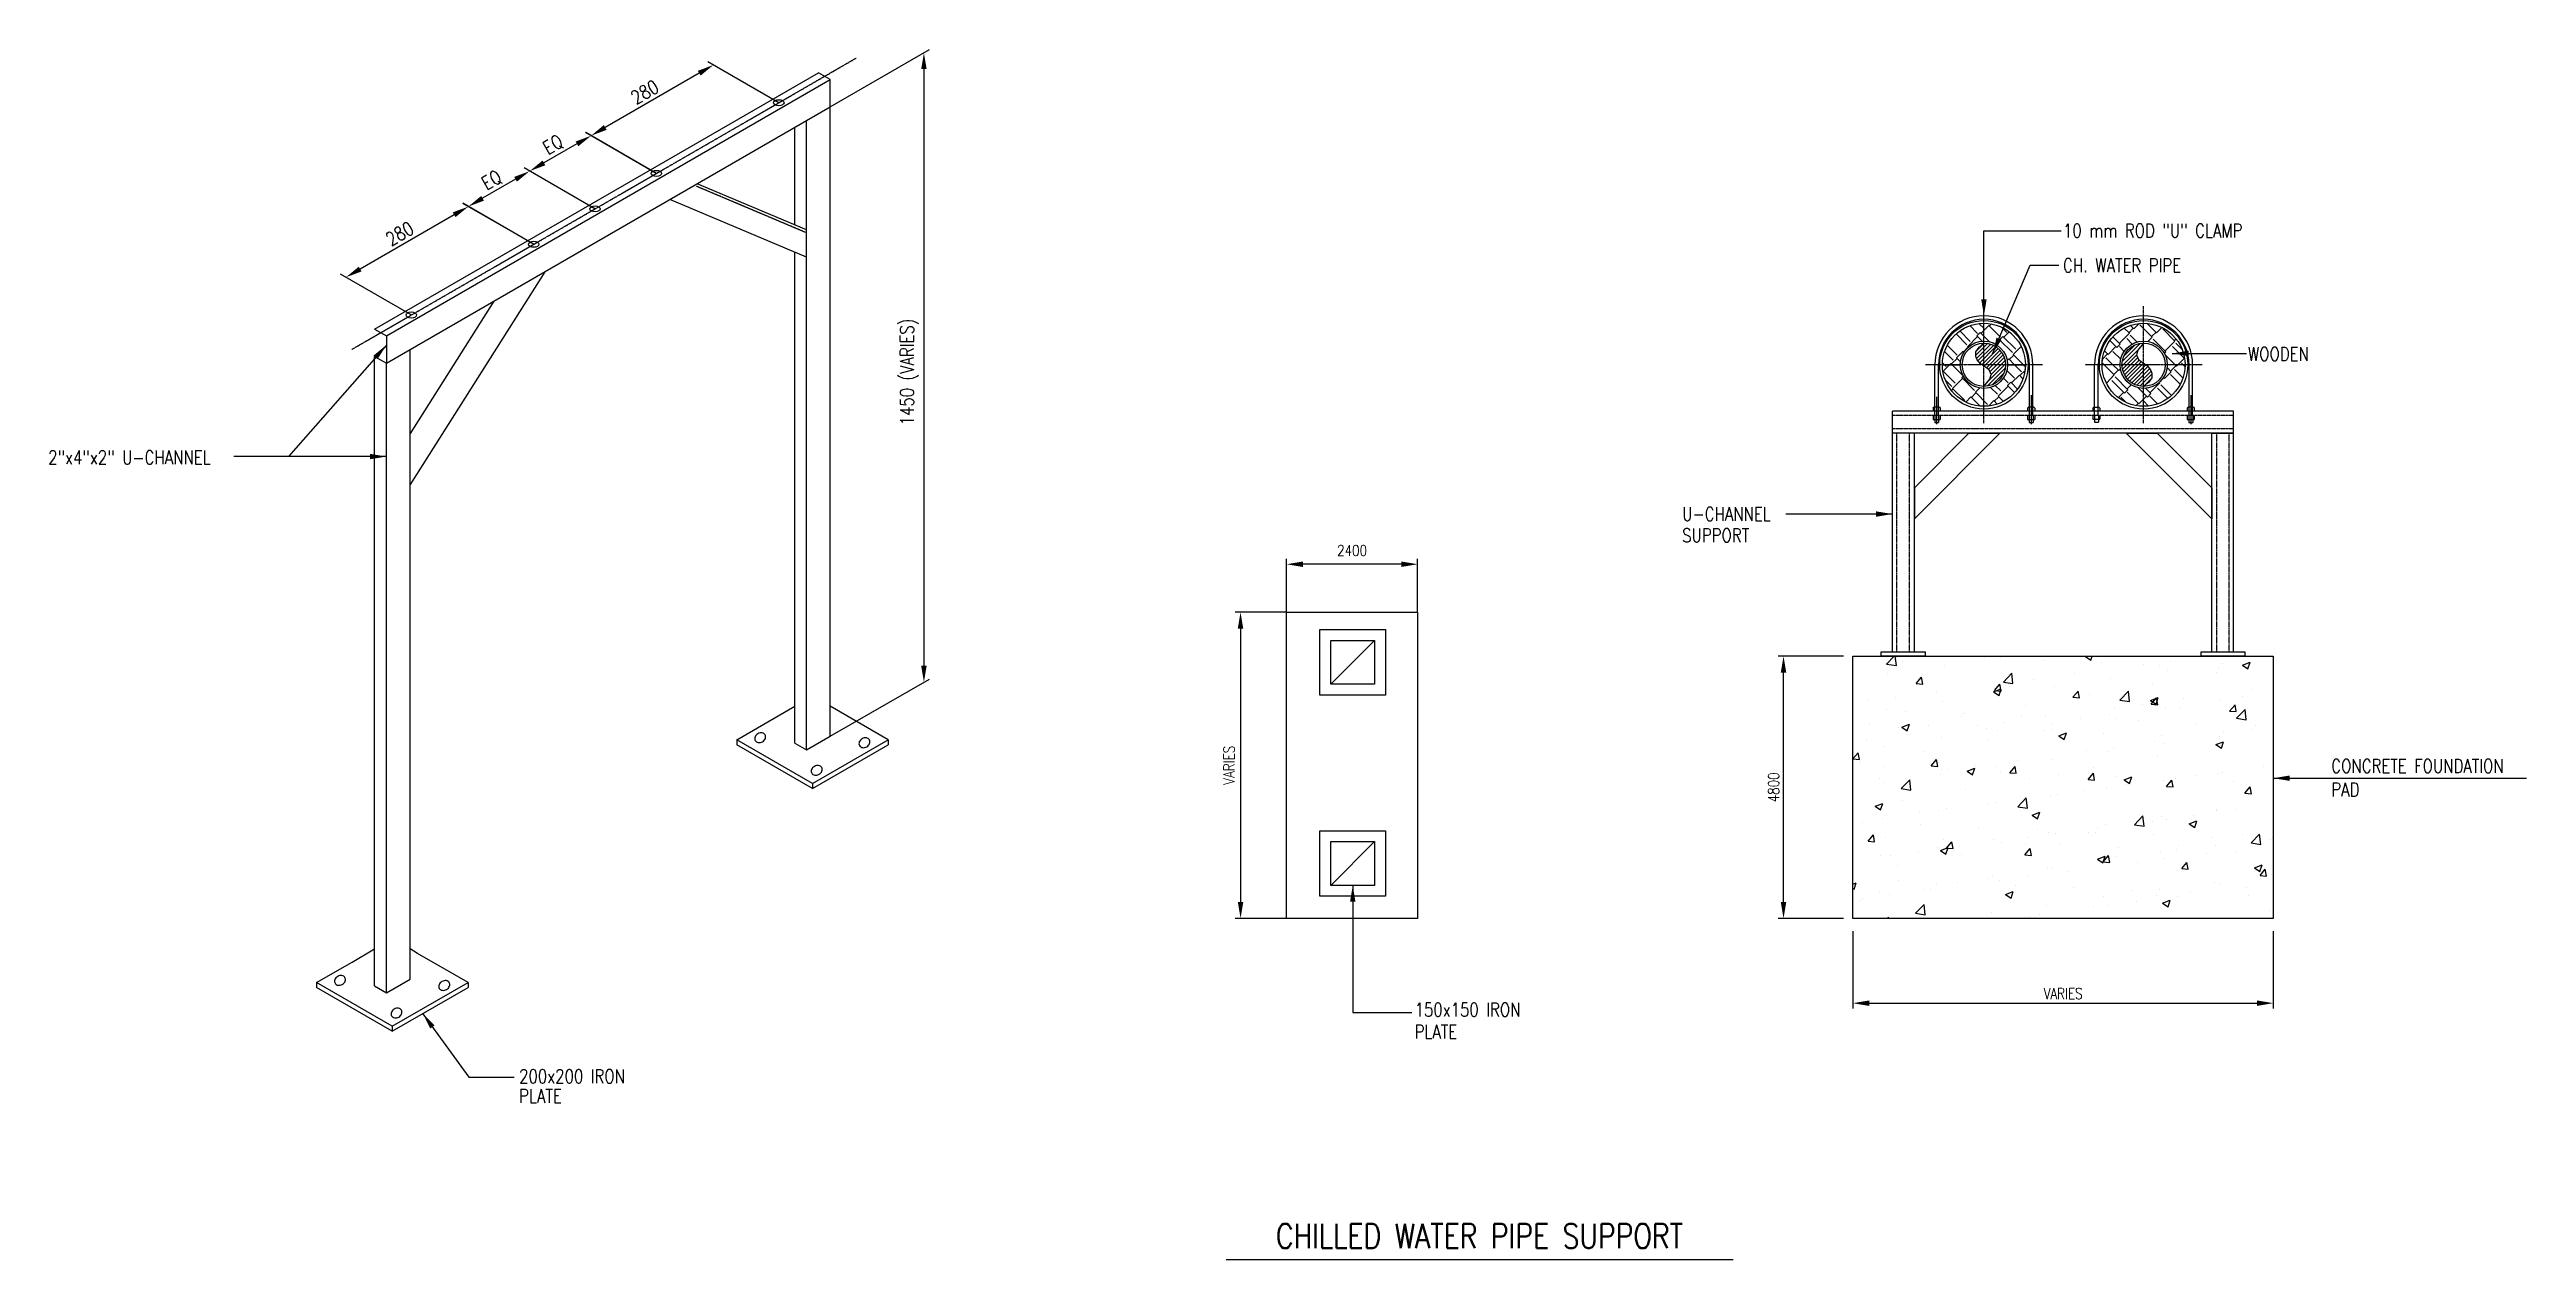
# Model space of a CAD drawing. Header units: millimetres. Extents: x -95178 to 274693, y -2232 to 263302.
# Drawn here: x 229359 to 274693, y 239564 to 261696 of the extents above; entities that cross this region are included whole.
import ezdxf
from ezdxf.enums import TextEntityAlignment as Align

# ---------------------------------------------------------------- set-up
doc = ezdxf.new("R2010")
doc.units = ezdxf.units.MM
doc.linetypes.add('CENTER', pattern=[2, 1.25, -0.25, 0.25, -0.25])
doc.linetypes.add('HIDDEN', pattern=[0.375, 0.25, -0.125])
for name, color, linetype in [('A_Arch', 8, 'Continuous'), ('A_Columns', 45, 'Continuous'), ('BKG-S030D_Griddim', 7, 'Continuous'), ('M_CHW_PIPE', 121, 'Continuous'), ('M_INSULATION', 252, 'Continuous'), ('M_Support', 14, 'Continuous'), ('M_Support_Wooden', 11, 'Continuous'), ('M_Txt', 7, 'Continuous'), ('SUPPORT', 4, 'Continuous')]:
    doc.layers.add(name, color=color, linetype=linetype)
doc.styles.add('iso330', font='romans.shx', dxfattribs={"width": 0.8, "height": 250})
doc.styles.add('ROMANS', font='romans.shx', dxfattribs={"width": 0.8})
doc.styles.add('SIM1', font='ROMANS.SHX', dxfattribs={"width": 0.8, "height": 250})
doc.styles.add('SIMT', font='ROMANS.SHX', dxfattribs={"oblique": 20, "height": 400})
doc.styles.get("Standard").update_dxf_attribs({"font": 'arial.ttf'})
doc.dimstyles.new('DIM', dxfattribs={"dimscale": 50, "dimtxt": 2.5, "dimasz": 2.5, "dimexe": 1, "dimexo": 1, "dimgap": 0.8, "dimtad": 1, "dimdec": 0, "dimzin": 13, "dimdsep": 46, "dimtxsty": 'ROMANS', "dimblk": 'OBLIQUE', "dimcen": 1, "dimdle": 1, "dimclrd": 20, "dimclre": 20, "dimclrt": 7, "dimadec": 0, "dimazin": 0, "dimtfac": 0.4, "dimtdec": 0, "dimtix": 1, "dimtofl": 0, "dimtmove": 2, "dimatfit": 3, "dimfxl": 1, "dimtolj": 1, "dimtzin": 13, "dimlwd": -1, "dimlwe": -1, "dimarcsym": 0})
doc.dimstyles.get("Standard").update_dxf_attribs({"dimtxt": 0.18, "dimasz": 0.18, "dimexe": 0.18, "dimexo": 0.0625, "dimgap": 0.09, "dimtad": 0, "dimtih": 1, "dimtoh": 1, "dimdec": 4, "dimzin": 0, "dimdsep": 46, "dimtxsty": 'Standard', "dimcen": 0.09, "dimadec": 0, "dimazin": 0, "dimtfac": 1, "dimtdec": 4, "dimtofl": 0, "dimtmove": 0, "dimatfit": 3, "dimfxl": 1, "dimtolj": 1, "dimtzin": 0, "dimarcsym": 0})

# ---------------------------------------------------------------- blocks, each defined once
blk = doc.blocks.new('*D56')
at = {"layer": 'Defpoints', "color": 0, "transparency": 16777216}
for p in [(41580, 61439), (42679, 61439), (42679, 56639)]:
    blk.add_point(p, dxfattribs=at)
at = {"layer": 'M_Txt', "color": 14, "lineweight": -2, "transparency": 16777216}
for p, q in [((42678, 61439), (41480, 61439)), ((41580, 56939), (41580, 61139)), ((42678, 56639), (41480, 56639))]:
    blk.add_line(p, q, dxfattribs=at)
at = {"layer": 'M_Txt', "color": 14, "transparency": 16777216}
for points in [[(41530, 61139), (41630, 61139), (41580, 61439)], [(41530, 56939), (41630, 56939), (41580, 56639)]]:
    blk.add_solid(points, dxfattribs=at)
at = {"layer": 'M_Txt', "color": 7, "transparency": 16777216, "insert": (41399, 59039), "char_height": 200, "attachment_point": 5, "rotation": 90, "style": 'ROMANS'}
blk.add_mtext('\\A1;4800', dxfattribs=at)
blk = doc.blocks.new('*D57')
at = {"layer": 'Defpoints', "color": 0, "transparency": 16777216}
for p in [(42849, 56409), (50544, 56409), (50544, 55091)]:
    blk.add_point(p, dxfattribs=at)
at = {"layer": 'M_Txt', "color": 14, "lineweight": -2, "transparency": 16777216}
for p, q in [((42849, 56408), (42849, 54991)), ((50544, 56408), (50544, 54991)), ((43149, 55091), (50244, 55091))]:
    blk.add_line(p, q, dxfattribs=at)
at = {"layer": 'M_Txt', "color": 14, "transparency": 16777216}
for points in [[(43149, 55141), (43149, 55041), (42849, 55091)], [(50244, 55141), (50244, 55041), (50544, 55091)]]:
    blk.add_solid(points, dxfattribs=at)
at = {"layer": 'M_Txt', "color": 7, "transparency": 16777216, "insert": (46697, 55267), "char_height": 200, "attachment_point": 5, "style": 'ROMANS'}
blk.add_mtext('\\A1;VARIES', dxfattribs=at)
blk = doc.blocks.new('*X48')
at = {"color": 0}
for p, q in [((53249, 19918), (53318, 19990)), ((53338, 19905), (53328, 19990)), ((53342, 19975), (53342, 19975)), ((54148, 19977), (54148, 19977)), ((54290, 19979), (54290, 19979)), ((54682, 19954), (54682, 19954)), ((55068, 19987), (55076, 19990)), ((55068, 19987), (55118, 19953)), ((55118, 19953), (55130, 19990)), ((53249, 19918), (53338, 19905)), ((53257, 19834), (53257, 19834)), ((53395, 19937), (53395, 19937)), ((53519, 19739), (53567, 19797)), ((53519, 19739), (53579, 19734)), ((53579, 19734), (53568, 19797)), ((53776, 19909), (53776, 19909)), ((54237, 19677), (54285, 19734)), ((54296, 19671), (54285, 19734)), ((54317, 19753), (54394, 19834)), ((54317, 19753), (54405, 19739)), ((54339, 19746), (54339, 19746)), ((54405, 19739), (54394, 19834)), ((54590, 19779), (54590, 19779)), ((54969, 19829), (54969, 19829)), ((55216, 19932), (55216, 19932)), ((55302, 19785), (55302, 19785)), ((55600, 19912), (55600, 19912)), ((55686, 19740), (55686, 19740)), ((55749, 19909), (55749, 19909)), ((55815, 19856), (55815, 19856)), ((55850, 19945), (55850, 19945)), ((56270, 19841), (56270, 19841)), ((56283, 19886), (56283, 19886)), ((56321, 19920), (56321, 19920)), ((56505, 19907), (56575, 19934)), ((56505, 19907), (56555, 19873)), ((56555, 19873), (56575, 19934)), ((53079, 19580), (53079, 19580)), ((53245, 19501), (53245, 19501)), ((53329, 19613), (53329, 19613)), ((53708, 19663), (53708, 19663)), ((53764, 19576), (53764, 19576)), ((54228, 19664), (54298, 19691)), ((54228, 19664), (54278, 19631)), ((54237, 19677), (54296, 19671)), ((54277, 19646), (54277, 19646)), ((54278, 19631), (54298, 19691)), ((54520, 19540), (54520, 19540)), ((54783, 19710), (54783, 19710)), ((54954, 19614), (55002, 19671)), ((54954, 19614), (55014, 19609)), ((55014, 19609), (55002, 19671)), ((55103, 19640), (55103, 19640)), ((55337, 19518), (55337, 19518)), ((55384, 19587), (55462, 19669)), ((55384, 19587), (55473, 19574)), ((55473, 19574), (55462, 19669)), ((55587, 19551), (55587, 19551)), ((55665, 19584), (55735, 19611)), ((55665, 19584), (55715, 19551)), ((55671, 19551), (55719, 19609)), ((55671, 19551), (55731, 19546)), ((55715, 19551), (55735, 19611)), ((55731, 19546), (55719, 19609)), ((55803, 19523), (55803, 19523)), ((55926, 19521), (55926, 19521)), ((55966, 19601), (55966, 19601)), ((56308, 19587), (56308, 19587)), ((56388, 19488), (56437, 19546)), ((56448, 19483), (56437, 19546)), ((56451, 19422), (56529, 19503)), ((56509, 19621), (56509, 19621)), ((56540, 19408), (56529, 19503)), ((56598, 19684), (56598, 19684)), ((53096, 19376), (53096, 19376)), ((53354, 19340), (53354, 19340)), ((53388, 19342), (53458, 19369)), ((53388, 19342), (53437, 19308)), ((53419, 19488), (53419, 19488)), ((53437, 19308), (53458, 19369)), ((53445, 19269), (53445, 19269)), ((53630, 19354), (53630, 19354)), ((53937, 19440), (53937, 19440)), ((53953, 19466), (53953, 19466)), ((54076, 19352), (54076, 19352)), ((54164, 19331), (54164, 19331)), ((54265, 19313), (54265, 19313)), ((54327, 19385), (54327, 19385)), ((54487, 19443), (54487, 19443)), ((54698, 19309), (54698, 19309)), ((54705, 19435), (54705, 19435)), ((54760, 19321), (54760, 19321)), ((54770, 19377), (54770, 19377)), ((54825, 19262), (54895, 19288)), ((54874, 19228), (54895, 19288)), ((55021, 19421), (55021, 19421)), ((55232, 19286), (55232, 19286)), ((55290, 19452), (55290, 19452)), ((55343, 19421), (55343, 19421)), ((55555, 19398), (55555, 19398)), ((56088, 19375), (56088, 19375)), ((56335, 19289), (56335, 19289)), ((56388, 19488), (56448, 19483)), ((56451, 19422), (56540, 19408)), ((56585, 19322), (56585, 19322)), ((56622, 19353), (56622, 19353)), ((52941, 19050), (52989, 19107)), ((52941, 19050), (53001, 19045)), ((53001, 19045), (52989, 19107)), ((53066, 19219), (53066, 19219)), ((53232, 19168), (53232, 19168)), ((53593, 19120), (53593, 19120)), ((53658, 18987), (53706, 19045)), ((53718, 18982), (53706, 19045)), ((53752, 19243), (53752, 19243)), ((54177, 19221), (54177, 19221)), ((54442, 19040), (54442, 19040)), ((54758, 19044), (54758, 19044)), ((54825, 19262), (54874, 19228)), ((55074, 19123), (55074, 19123)), ((55278, 19119), (55278, 19119)), ((55324, 19156), (55324, 19156)), ((55703, 19206), (55703, 19206)), ((55725, 19071), (55725, 19071)), ((55765, 19264), (55765, 19264)), ((55791, 19190), (55791, 19190)), ((56262, 19182), (56332, 19208)), ((56262, 19182), (56312, 19148)), ((56296, 19254), (56296, 19254)), ((56299, 19241), (56299, 19241)), ((56308, 19171), (56308, 19171)), ((56312, 19148), (56332, 19208)), ((53010, 19020), (53010, 19020)), ((53182, 18874), (53182, 18874)), ((53220, 18980), (53220, 18980)), ((53220, 18835), (53220, 18835)), ((53382, 18779), (53460, 18860)), ((53471, 18765), (53460, 18860)), ((53658, 18987), (53718, 18982)), ((53740, 18910), (53740, 18910)), ((53754, 18957), (53754, 18957)), ((53813, 18957), (53813, 18957)), ((53985, 18939), (54055, 18966)), ((53985, 18939), (54034, 18906)), ((54034, 18905), (54055, 18966)), ((54064, 18990), (54064, 18990)), ((54253, 18980), (54253, 18980)), ((54288, 18935), (54288, 18935)), ((54375, 18924), (54424, 18982)), ((54375, 18924), (54435, 18919)), ((54435, 18919), (54424, 18982)), ((54558, 18871), (54558, 18871)), ((54822, 18912), (54822, 18912)), ((55093, 18862), (55141, 18919)), ((55093, 18862), (55152, 18856)), ((55152, 18856), (55141, 18919)), ((55142, 18971), (55142, 18971)), ((55356, 18890), (55356, 18890)), ((55422, 18859), (55492, 18886)), ((55422, 18859), (55471, 18825)), ((55471, 18825), (55492, 18886)), ((55779, 18857), (55779, 18857)), ((55810, 18799), (55858, 18856)), ((55870, 18794), (55858, 18856)), ((55889, 18867), (55889, 18867)), ((56072, 18895), (56072, 18895)), ((56284, 18921), (56284, 18921)), ((56322, 18928), (56322, 18928)), ((56423, 18845), (56423, 18845)), ((56701, 18978), (56701, 18978)), ((53144, 18617), (53214, 18643)), ((53144, 18617), (53194, 18583)), ((53194, 18583), (53214, 18643)), ((53382, 18779), (53471, 18765)), ((53392, 18670), (53392, 18670)), ((53801, 18596), (53801, 18596)), ((53975, 18770), (53975, 18770)), ((54179, 18646), (54179, 18646)), ((54241, 18648), (54241, 18648)), ((54449, 18613), (54527, 18694)), ((54449, 18613), (54538, 18599)), ((54538, 18599), (54527, 18694)), ((54746, 18712), (54746, 18712)), ((54811, 18729), (54811, 18729)), ((55061, 18762), (55061, 18762)), ((55265, 18787), (55265, 18787)), ((55440, 18812), (55440, 18812)), ((55810, 18799), (55870, 18794)), ((56272, 18588), (56272, 18588)), ((56527, 18736), (56575, 18794)), ((56527, 18736), (56587, 18731)), ((56587, 18731), (56575, 18794)), ((53026, 18469), (53026, 18469)), ((53208, 18502), (53208, 18502)), ((53550, 18563), (53550, 18563)), ((53559, 18446), (53559, 18446)), ((53728, 18577), (53728, 18577)), ((54093, 18424), (54093, 18424)), ((54581, 18536), (54651, 18563)), ((54581, 18536), (54631, 18503)), ((54627, 18401), (54627, 18401)), ((54631, 18503), (54651, 18563)), ((54734, 18379), (54734, 18379)), ((54798, 18367), (54798, 18367)), ((55100, 18374), (55100, 18374)), ((55161, 18379), (55161, 18379)), ((55177, 18417), (55177, 18417)), ((55253, 18454), (55253, 18454)), ((55516, 18448), (55594, 18529)), ((55516, 18448), (55605, 18434)), ((55605, 18434), (55594, 18529)), ((55684, 18474), (55684, 18474)), ((55767, 18524), (55767, 18524)), ((55808, 18500), (55808, 18500)), ((56019, 18456), (56089, 18483)), ((56019, 18456), (56068, 18423)), ((56059, 18533), (56059, 18533)), ((56068, 18423), (56089, 18483)), ((56267, 18574), (56267, 18574)), ((56438, 18583), (56438, 18583)), ((56584, 18282), (56661, 18363)), ((56673, 18268), (56662, 18363)), ((53080, 18298), (53128, 18355)), ((53080, 18298), (53139, 18293)), ((53139, 18293), (53128, 18355)), ((53196, 18169), (53196, 18169)), ((53236, 18335), (53236, 18335)), ((53287, 18169), (53287, 18169)), ((53538, 18201), (53538, 18201)), ((53715, 18244), (53715, 18244)), ((53741, 18214), (53811, 18241)), ((53741, 18214), (53791, 18180)), ((53770, 18312), (53770, 18312)), ((53791, 18180), (53811, 18241)), ((53797, 18235), (53845, 18292)), ((53797, 18235), (53857, 18230)), ((53857, 18230), (53845, 18292)), ((53916, 18251), (53916, 18251)), ((53934, 18174), (53934, 18174)), ((54229, 18315), (54229, 18315)), ((54304, 18289), (54304, 18289)), ((54514, 18172), (54562, 18230)), ((54514, 18172), (54574, 18167)), ((54517, 18274), (54517, 18274)), ((54548, 18334), (54548, 18334)), ((54574, 18167), (54562, 18230)), ((54838, 18267), (54838, 18267)), ((55178, 18134), (55248, 18161)), ((55178, 18134), (55228, 18100)), ((55228, 18100), (55248, 18161)), ((55231, 18110), (55280, 18167)), ((55291, 18104), (55280, 18167)), ((55340, 18154), (55340, 18154)), ((55372, 18244), (55372, 18244)), ((55695, 18356), (55695, 18356)), ((55755, 18191), (55755, 18191)), ((55796, 18139), (55796, 18139)), ((55906, 18222), (55906, 18222)), ((55923, 18255), (55923, 18255)), ((56174, 18189), (56174, 18189)), ((56229, 18334), (56229, 18334)), ((56260, 18255), (56260, 18255)), ((56439, 18199), (56439, 18199)), ((56506, 18355), (56506, 18355)), ((56584, 18282), (56673, 18268)), ((56762, 18311), (56762, 18311)), ((56779, 18330), (56779, 18330)), ((52940, 17906), (52971, 17918)), ((52951, 17858), (52971, 17918)), ((53351, 18074), (53351, 18074)), ((53361, 17938), (53361, 17938)), ((53703, 17911), (53703, 17911)), ((53894, 17916), (53894, 17916)), ((54174, 17954), (54174, 17954)), ((54217, 17982), (54217, 17982)), ((54285, 17940), (54285, 17940)), ((54535, 17973), (54535, 17973)), ((54722, 18046), (54722, 18046)), ((54757, 18054), (54757, 18054)), ((54914, 18023), (54914, 18023)), ((55231, 18110), (55291, 18104)), ((55241, 18121), (55241, 18121)), ((55545, 18106), (55545, 18106)), ((55949, 18047), (55997, 18104)), ((55949, 18047), (56008, 18042)), ((56008, 18042), (55997, 18104)), ((56248, 17922), (56248, 17922)), ((56615, 18054), (56685, 18081)), ((56615, 18054), (56665, 18020)), ((56665, 18020), (56685, 18081)), ((56666, 17984), (56714, 18041)), ((56666, 17984), (56726, 17979)), ((56726, 17979), (56714, 18041)), ((56767, 17997), (56767, 17997)), ((52940, 17865), (52951, 17858)), ((53007, 17754), (53007, 17754)), ((53024, 17774), (53024, 17774)), ((53184, 17836), (53184, 17836)), ((53274, 17807), (53274, 17807)), ((53514, 17639), (53592, 17720)), ((53590, 17854), (53590, 17854)), ((53603, 17625), (53592, 17720)), ((53653, 17857), (53653, 17857)), ((54338, 17811), (54408, 17838)), ((54338, 17811), (54388, 17778)), ((54388, 17778), (54408, 17838)), ((54428, 17893), (54428, 17893)), ((54710, 17713), (54710, 17713)), ((54962, 17870), (54962, 17870)), ((55139, 17704), (55139, 17704)), ((55229, 17788), (55229, 17788)), ((55282, 17712), (55282, 17712)), ((55496, 17848), (55496, 17848)), ((55533, 17745), (55533, 17745)), ((55722, 17804), (55722, 17804)), ((55742, 17858), (55742, 17858)), ((55775, 17731), (55845, 17758)), ((55775, 17731), (55825, 17698)), ((55825, 17698), (55845, 17758)), ((55911, 17794), (55911, 17794)), ((56030, 17825), (56030, 17825)), ((56305, 17905), (56305, 17905)), ((56543, 17878), (56543, 17878)), ((56563, 17803), (56563, 17803)), ((53255, 17590), (53266, 17603)), ((53269, 17590), (53266, 17603)), ((53514, 17639), (53603, 17625)), ((54205, 17649), (54205, 17649)), ((54555, 17604), (54555, 17604)), ((54651, 17628), (54651, 17628)), ((56755, 17664), (56755, 17664))]:
    blk.add_line(p, q, dxfattribs=at)
blk = doc.blocks.new('_Oblique')
at = {"layer": 'BKG-S030D_Griddim', "color": 0, "lineweight": -2}
blk.add_line((-0.5, -0.5), (0.5, 0.5), dxfattribs=at)
blk = doc.blocks.new('*D49')
at = {"layer": 'Defpoints', "color": 0, "transparency": 16777216}
for p in [(18706, 68974), (15269, 68371), (16465, 67680)]:
    blk.add_point(p, dxfattribs=at)
at = {"layer": 'M_Txt', "color": 14, "lineweight": -2, "transparency": 16777216}
for p, q in [((17250, 69514), (15529, 68521)), ((18705, 68974), (17410, 69722)), ((16464, 67681), (15169, 68429))]:
    blk.add_line(p, q, dxfattribs=at)
at = {"layer": 'M_Txt', "color": 14, "transparency": 16777216}
for points in [[(17225, 69558), (17275, 69471), (17510, 69664)], [(15504, 68564), (15554, 68477), (15269, 68371)]]:
    blk.add_solid(points, dxfattribs=at)
at = {"layer": 'M_Txt', "color": 7, "transparency": 16777216, "insert": (16254, 69168), "char_height": 250, "attachment_point": 5, "rotation": 30, "style": 'iso330'}
blk.add_mtext('\\A1;280', dxfattribs=at)
blk = doc.blocks.new('*D50')
at = {"layer": 'Defpoints', "color": 0, "transparency": 16777216}
for p in [(23191, 71563), (19755, 70960), (20950, 70270)]:
    blk.add_point(p, dxfattribs=at)
at = {"layer": 'M_Txt', "color": 14, "lineweight": -2, "transparency": 16777216}
for p, q in [((21735, 72104), (20014, 71110)), ((23190, 71564), (21895, 72312)), ((20949, 70270), (19655, 71018))]:
    blk.add_line(p, q, dxfattribs=at)
at = {"layer": 'M_Txt', "color": 14, "transparency": 16777216}
for points in [[(21710, 72147), (21760, 72060), (21995, 72254)], [(19989, 71154), (20039, 71067), (19755, 70960)]]:
    blk.add_solid(points, dxfattribs=at)
at = {"layer": 'M_Txt', "color": 7, "transparency": 16777216, "insert": (20739, 71758), "char_height": 250, "attachment_point": 5, "rotation": 30, "style": 'iso330'}
blk.add_mtext('\\A1;280', dxfattribs=at)
blk = doc.blocks.new('*D51')
at = {"layer": 'Defpoints', "color": 0, "transparency": 16777216}
for p in [(17510, 69665), (19828, 69622), (18705, 68974)]:
    blk.add_point(p, dxfattribs=at)
at = {"layer": 'M_Txt', "color": 14, "lineweight": -2, "transparency": 16777216}
for p, q in [((19827, 69622), (18533, 70371)), ((18373, 70163), (17770, 69815)), ((18704, 68975), (17410, 69723))]:
    blk.add_line(p, q, dxfattribs=at)
at = {"layer": 'M_Txt', "color": 14, "transparency": 16777216}
for points in [[(18348, 70206), (18398, 70120), (18633, 70313)], [(17745, 69859), (17795, 69772), (17510, 69665)]]:
    blk.add_solid(points, dxfattribs=at)
at = {"layer": 'M_Txt', "color": 7, "transparency": 16777216, "insert": (17938, 70142), "char_height": 250, "attachment_point": 5, "rotation": 29.9558, "style": 'iso330'}
blk.add_mtext('\\A1;EQ', dxfattribs=at)
blk = doc.blocks.new('*D52')
at = {"layer": 'Defpoints', "color": 0, "transparency": 16777216}
for p in [(18633, 70313), (20951, 70269), (19828, 69622)]:
    blk.add_point(p, dxfattribs=at)
at = {"layer": 'M_Txt', "color": 14, "lineweight": -2, "transparency": 16777216}
for p, q in [((19497, 70811), (18893, 70463)), ((20950, 70270), (19657, 71018)), ((19827, 69622), (18533, 70371))]:
    blk.add_line(p, q, dxfattribs=at)
at = {"layer": 'M_Txt', "color": 14, "transparency": 16777216}
for points in [[(19472, 70854), (19522, 70767), (19757, 70960)], [(18868, 70506), (18918, 70419), (18633, 70313)]]:
    blk.add_solid(points, dxfattribs=at)
at = {"layer": 'M_Txt', "color": 7, "transparency": 16777216, "insert": (19061, 70789), "char_height": 250, "attachment_point": 5, "rotation": 29.9558, "style": 'iso330'}
blk.add_mtext('\\A1;EQ', dxfattribs=at)
blk = doc.blocks.new('*D53')
at = {"layer": 'Defpoints', "color": 0, "transparency": 16777216}
for p in [(24132, 71488), (25847, 60963), (24132, 59973)]:
    blk.add_point(p, dxfattribs=at)
at = {"layer": 'M_Txt', "color": 14, "lineweight": -2, "transparency": 16777216}
for p, q in [((24133, 71489), (25947, 72536)), ((25847, 72178), (25847, 61263)), ((24133, 59973), (25947, 61020))]:
    blk.add_line(p, q, dxfattribs=at)
at = {"layer": 'M_Txt', "color": 14, "transparency": 16777216}
for points in [[(25797, 72178), (25897, 72178), (25847, 72478)], [(25797, 61263), (25897, 61263), (25847, 60963)]]:
    blk.add_solid(points, dxfattribs=at)
at = {"layer": 'M_Txt', "color": 7, "transparency": 16777216, "insert": (25580, 66639), "char_height": 250, "attachment_point": 5, "rotation": 90, "style": 'iso330'}
blk.add_mtext('\\A1;1450 (VARIES)', dxfattribs=at)
blk = doc.blocks.new('*D54')
at = {"layer": 'Defpoints', "color": 0, "transparency": 16777216}
for p in [(32483, 63121), (32483, 62244), (34883, 62244)]:
    blk.add_point(p, dxfattribs=at)
at = {"layer": 'M_Txt', "color": 14, "lineweight": -2, "transparency": 16777216}
for p, q in [((32483, 62245), (32483, 63221)), ((34583, 63121), (32783, 63121)), ((34883, 62245), (34883, 63221))]:
    blk.add_line(p, q, dxfattribs=at)
at = {"layer": 'M_Txt', "color": 14, "transparency": 16777216}
for points in [[(32783, 63171), (32783, 63071), (32483, 63121)], [(34583, 63171), (34583, 63071), (34883, 63121)]]:
    blk.add_solid(points, dxfattribs=at)
at = {"layer": 'M_Txt', "color": 7, "transparency": 16777216, "insert": (33683, 63372), "char_height": 200, "attachment_point": 5, "style": 'ROMANS'}
blk.add_mtext('\\A1;2400', dxfattribs=at)
blk = doc.blocks.new('*D55')
at = {"layer": 'Defpoints', "color": 0, "transparency": 16777216}
for p in [(32483, 62245), (31642, 56643), (32483, 56643)]:
    blk.add_point(p, dxfattribs=at)
at = {"layer": 'M_Txt', "color": 14, "lineweight": -2, "transparency": 16777216}
for p, q in [((32482, 62245), (31542, 62245)), ((31642, 61945), (31642, 56943)), ((32482, 56643), (31542, 56643))]:
    blk.add_line(p, q, dxfattribs=at)
at = {"layer": 'M_Txt', "color": 14, "transparency": 16777216}
for points in [[(31592, 61945), (31692, 61945), (31642, 62245)], [(31592, 56943), (31692, 56943), (31642, 56643)]]:
    blk.add_solid(points, dxfattribs=at)
at = {"layer": 'M_Txt', "color": 7, "transparency": 16777216, "insert": (31432, 59444), "char_height": 200, "attachment_point": 5, "rotation": 90, "style": 'ROMANS'}
blk.add_mtext('\\A1;VARIES', dxfattribs=at)
blk = doc.blocks.new('*X47')
at = {"color": 0}
for p, q in [((37710, 21079), (37644, 21145)), ((37703, 21086), (37760, 21142)), ((37767, 21135), (37723, 21179)), ((37767, 21135), (37835, 21203)), ((38000, 21029), (37844, 21185)), ((38056, 21086), (37938, 21204)), ((37993, 21036), (38049, 21093)), ((38056, 21086), (38123, 21153)), ((38290, 20980), (38134, 21135)), ((37369, 20752), (37434, 20817)), ((37441, 20810), (37395, 20857)), ((37441, 20810), (37540, 20909)), ((37551, 20899), (37463, 20987)), ((37593, 20941), (37501, 21033)), ((37600, 20750), (37501, 20849)), ((37551, 20899), (37593, 20941)), ((37583, 20952), (37710, 21079)), ((37644, 20848), (37583, 20909)), ((37748, 20942), (37678, 21012)), ((37808, 20967), (37721, 21054)), ((37945, 20974), (38000, 21029)), ((38173, 20842), (38011, 21005)), ((38154, 20823), (38173, 20842)), ((38163, 20853), (38290, 20980)), ((38294, 20679), (38163, 20810)), ((38413, 20758), (38258, 20913)), ((38283, 20987), (38304, 21008)), ((38382, 20874), (38300, 20955)), ((37389, 20679), (37364, 20703)), ((37367, 20736), (37371, 20739)), ((37371, 20739), (37368, 20742)), ((37519, 20549), (37389, 20679)), ((37502, 20679), (37413, 20768)), ((37418, 20447), (37519, 20549)), ((37650, 20319), (37487, 20481)), ((37576, 20605), (37502, 20679)), ((37512, 20556), (37569, 20612)), ((37692, 20361), (37530, 20524)), ((37576, 20605), (37596, 20626)), ((38120, 20485), (38148, 20513)), ((38155, 20506), (38144, 20517)), ((38155, 20506), (38240, 20591)), ((38240, 20591), (38189, 20642)), ((38233, 20598), (38304, 20669)), ((38357, 20432), (38233, 20556)), ((38391, 20511), (38283, 20619)), ((38311, 20662), (38294, 20679)), ((38311, 20662), (38328, 20679)), ((38328, 20679), (38410, 20761)), ((38393, 20679), (38371, 20701)), ((38418, 20653), (38393, 20679)), ((37570, 20260), (37639, 20329)), ((37669, 20201), (37600, 20269)), ((37650, 20319), (37692, 20361)), ((37682, 20372), (37734, 20424)), ((37830, 20181), (37682, 20329)), ((37795, 20160), (37823, 20188)), ((37940, 20269), (37822, 20387)), ((37830, 20181), (37929, 20280)), ((37955, 20155), (37890, 20220)), ((37982, 20312), (37914, 20380)), ((37940, 20269), (37982, 20312)), ((37972, 20322), (38099, 20450)), ((38069, 20182), (37972, 20280)), ((38199, 20250), (38067, 20382)), ((38099, 20450), (38092, 20456)), ((38246, 20288), (38110, 20425))]:
    blk.add_line(p, q, dxfattribs=at)
blk = doc.blocks.new('*X46')
at = {"color": 0}
for p, q in [((45802, 6319), (45918, 6434)), ((45803, 6347), (45930, 6474)), ((45805, 6295), (45902, 6392)), ((45811, 6274), (45910, 6374)), ((45813, 6383), (45894, 6464)), ((45819, 6256), (45920, 6357)), ((45829, 6240), (45935, 6346)), ((45840, 6225), (45951, 6336)), ((45854, 6212), (45967, 6325)), ((45869, 6200), (45981, 6313)), ((45886, 6191), (45993, 6298)), ((45905, 6183), (46003, 6281)), ((45926, 6178), (46008, 6260)), ((45950, 6175), (46003, 6228))]:
    blk.add_line(p, q, dxfattribs=at)
blk = doc.blocks.new('CHW CHANNEL PIPE SUPPORT')
at = {"layer": 'A_Columns'}
blk.add_lwpolyline([(10366.28115, -4.33347), (10366.28115, 4795.66653), (18060.9902, 4795.66653), (18060.9902, -4.33347)], close=True, dxfattribs=at)
at = {"layer": 'M_CHW_PIPE', "color": 1, "linetype": 'CENTER', "ltscale": 0.5}
for p, q in [((12764.60297, 9055.8736), (12764.60297, 11197.91429)), ((15687.0617, 9055.8736), (15687.0617, 11197.91429)), ((13835.62331, 10126.89395), (11693.58262, 10126.89395)), ((16758.08205, 10126.89395), (14616.04136, 10126.89395))]:
    blk.add_line(p, q, dxfattribs=at)
at = {"layer": 'M_CHW_PIPE'}
for points in [[(12764.60297, 9730.89395), (12873.14318, 9861.01624), (12897.6953, 9946.89199), (12860.86677, 10032.76723), (12811.76183, 10069.5712), (12701.27625, 10143.17862), (12639.8949, 10216.78655), (12615.34278, 10278.12615), (12615.34278, 10364.00189), (12676.72343, 10449.87714), (12725.82837, 10486.6811), (12758.1919, 10522.84205)], [(15687.0617, 10522.89395), (15578.52149, 10392.77165), (15553.96937, 10306.8959), (15590.7979, 10221.02066), (15639.90284, 10184.2167), (15750.38842, 10110.60927), (15811.76977, 10037.00135), (15836.32189, 9975.66175), (15836.32189, 9889.786), (15774.94124, 9803.91076), (15725.8363, 9767.10679), (15693.47278, 9730.94585)]]:
    blk.add_lwpolyline(points, dxfattribs=at)
for centre in [(12764.60297, 10126.89395), (15687.0617, 10126.89395)]:
    blk.add_circle(centre, 396, dxfattribs=at)
at = {"layer": 'M_INSULATION'}
for centre in [(12764.60297, 10126.89395), (15687.0617, 10126.89395)]:
    blk.add_circle(centre, 432, dxfattribs=at)
at = {"layer": 'M_Support', "color": 14, "linetype": 'CENTER', "ltscale": 0.25}
blk.add_line((-17105.18558, 10409.52708), (-7875.95285, 15738.02708), dxfattribs=at)
at = {"layer": 'M_Support', "color": 14, "ltscale": 0.25}
for p, q in [((-16689.54194, 10779.07342), (-8566.04962, 15469.17389)), ((-8351.27532, 15345.17389), (-8566.04962, 15469.17389)), ((-16474.76764, 10655.07342), (-8351.27532, 15345.17389)), ((-8351.27532, 14845.17389), (-8351.27532, 15345.17389)), ((-16474.76764, 10155.07342), (-8351.27532, 14845.17389)), ((-8784.28802, 3079.69683), (-8784.28802, 14593.17389)), ((-8351.27532, 3329.69683), (-8351.27532, 14845.17389)), ((-8999.06232, 12683.97694), (-8999.06232, 14469.17389)), ((-8784.28802, 12093.17389), (-11285.95315, 13150.83686)), ((-8784.28802, 12593.17389), (-10786.02007, 13439.47335)), ((-13574.84797, 11829.34282), (-16041.75493, 7938.16645)), ((-8999.06232, 3203.69683), (-8999.06232, 12183.97694)), ((-14508.6619, 11290.20509), (-16041.75493, 8871.98039)), ((-16689.54194, 10779.07342), (-16474.76764, 10655.07342)), ((-16474.76764, 10655.07342), (-16474.76764, 10155.07342)), ((-16689.54194, -1236.40365), (-16689.54194, 10279.07342)), ((-16689.54194, 10279.07342), (-16474.76764, 10155.07342)), ((-16474.76764, -1360.40365), (-16474.76764, 10155.07342)), ((-16041.75493, -1110.40365), (-16041.75493, 10405.07342)), ((11868.20297, 9194.35629), (11868.20297, 10126.89395)), ((11933.00297, 9194.35629), (11933.00297, 10126.89395)), ((13596.20297, 9194.35629), (13596.20297, 10126.89395)), ((13661.00297, 9194.35629), (13661.00297, 10126.89395)), ((14790.6617, 9199.05485), (14790.6617, 10126.89395)), ((14855.4617, 9199.05485), (14855.4617, 10126.89395)), ((16518.6617, 9194.35629), (16518.6617, 10126.89395)), ((16583.4617, 9194.35629), (16583.4617, 10126.89395)), ((11899.18993, 9538.38732), (11899.18993, 9039.60799)), ((13629.63487, 9570.808), (13629.63487, 9039.60799)), ((16549.95088, 9570.808), (16549.95088, 9039.60799)), ((17332.9902, 9276.28599), (11090.8045, 9276.28599)), ((11090.8045, 4875.66653), (11090.8045, 9276.28599)), ((11834.38993, 9333.88599), (11848.78993, 9348.28599)), ((11834.38993, 9333.88599), (11834.38993, 9276.28599)), ((11834.38993, 9196.28599), (11834.38993, 9124.28599)), ((11834.38993, 9124.28599), (11963.98993, 9124.28599)), ((11949.58993, 9348.28599), (11848.78993, 9348.28599)), ((11863.18993, 9196.28599), (11863.18993, 9071.93194)), ((11863.18993, 9071.93194), (11935.18993, 9071.93194)), ((11935.18993, 9196.28599), (11935.18993, 9071.93194)), ((11949.58993, 9348.28599), (11963.98993, 9333.88599)), ((11963.98993, 9333.88599), (11963.98993, 9276.28599)), ((11963.98993, 9196.28599), (11963.98993, 9124.28599)), ((13564.83487, 9333.88599), (13579.23487, 9348.28599)), ((13564.83487, 9333.88599), (13564.83487, 9276.28599)), ((13564.83487, 9196.28599), (13564.83487, 9124.28599)), ((13564.83487, 9124.28599), (13694.43487, 9124.28599)), ((13680.03487, 9348.28599), (13579.23487, 9348.28599)), ((13593.63487, 9196.28599), (13593.63487, 9071.93194)), ((13593.63487, 9071.93194), (13665.63487, 9071.93194)), ((13665.63487, 9196.28599), (13665.63487, 9071.93194)), ((13680.03487, 9348.28599), (13694.43487, 9333.88599)), ((13694.43487, 9333.88599), (13694.43487, 9276.28599)), ((13694.43487, 9196.28599), (13694.43487, 9124.28599)), ((14757.77312, 9330.37859), (14772.17312, 9344.77859)), ((14757.77312, 9330.37859), (14757.77312, 9272.77859)), ((14757.77312, 9200.98455), (14757.77312, 9128.98455)), ((14757.77312, 9128.98455), (14887.37312, 9128.98455)), ((14872.97312, 9344.77859), (14772.17312, 9344.77859)), ((14786.57312, 9200.98455), (14786.57312, 9076.6305)), ((14786.57312, 9076.6305), (14858.57312, 9076.6305)), ((14858.57312, 9200.98455), (14858.57312, 9076.6305)), ((14872.97312, 9344.77859), (14887.37312, 9330.37859)), ((14887.37312, 9330.37859), (14887.37312, 9272.77859)), ((14887.37312, 9200.98455), (14887.37312, 9128.98455)), ((16485.15088, 9333.88599), (16499.55088, 9348.28599)), ((16485.15088, 9333.88599), (16485.15088, 9276.28599)), ((16485.15088, 9196.28599), (16485.15088, 9124.28599)), ((16485.15088, 9124.28599), (16614.75088, 9124.28599)), ((16600.35088, 9348.28599), (16499.55088, 9348.28599)), ((16513.95088, 9196.28599), (16513.95088, 9071.93194)), ((16513.95088, 9071.93194), (16585.95088, 9071.93194)), ((16585.95088, 9196.28599), (16585.95088, 9071.93194)), ((16600.35088, 9348.28599), (16614.75088, 9333.88599)), ((16614.75088, 9333.88599), (16614.75088, 9276.28599)), ((16614.75088, 9196.28599), (16614.75088, 9124.28599)), ((17332.9902, 4875.66653), (17332.9902, 9276.28599)), ((17332.9902, 8876.28599), (11090.8045, 8876.28599)), ((11490.8045, 4875.66653), (11490.8045, 8876.28599)), ((12490.8045, 8876.28599), (11490.8045, 7876.28599)), ((13056.48992, 8876.28599), (11490.8045, 7310.60056)), ((15367.30478, 8876.28599), (16932.9902, 7310.60056)), ((15932.9902, 8876.28599), (16932.9902, 7876.28599)), ((16932.9902, 4875.66653), (16932.9902, 8876.28599)), ((812.66877, 4282.77598), (1612.66877, 5082.77598)), ((-10060.80947, 3266.69683), (-8999.06232, 3879.69683)), ((-7289.52818, 3266.69683), (-8351.27532, 3879.69683)), ((-8675.16882, 2466.69683), (-10060.80947, 3266.69683)), ((-10060.80947, 3266.69683), (-10060.80947, 3174.32078)), ((-8675.16882, 2374.32078), (-10060.80947, 3174.32078)), ((-8999.06232, 3203.69683), (-8784.28802, 3079.69683)), ((-8784.28802, 3079.69683), (-8351.27532, 3329.69683)), ((-8675.16882, 2466.69683), (-7289.52818, 3266.69683)), ((-8675.16882, 2374.32078), (-7289.52818, 3174.32078)), ((-7289.52818, 3266.69683), (-7289.52818, 3174.32078)), ((-8675.16882, 2466.69683), (-8675.16882, 2374.32078)), ((812.66877, 602.77598), (1612.66877, 1402.77598)), ((-17751.28908, -1173.40365), (-17102.65853, -798.91662)), ((-17102.65853, -798.91662), (-16689.54194, -560.40365)), ((-15902.65853, -640.711), (-16041.75493, -560.40365)), ((-14980.00779, -1173.40365), (-15902.65853, -640.711)), ((-16365.64844, -1973.40365), (-17751.28908, -1173.40365)), ((-17751.28908, -1173.40365), (-17751.28908, -1265.77969)), ((-16365.64844, -2065.77969), (-17751.28908, -1265.77969)), ((-16689.54194, -1236.40365), (-16474.76764, -1360.40365)), ((-16474.76764, -1360.40365), (-16041.75493, -1110.40365)), ((-16365.64844, -1973.40365), (-14980.00779, -1173.40365)), ((-16365.64844, -2065.77969), (-14980.00779, -1265.77969)), ((-14980.00779, -1173.40365), (-14980.00779, -1265.77969)), ((-16365.64844, -1973.40365), (-16365.64844, -2065.77969))]:
    blk.add_line(p, q, dxfattribs=at)
at = {"layer": 'M_Support', "linetype": 'HIDDEN'}
for p, q in [((-8803.75857, 12547.12068), (-10805.49062, 13393.42015)), ((17332.9902, 9196.28599), (11090.8045, 9196.28599)), ((17332.9902, 8956.28599), (11090.8045, 8956.28599)), ((11170.8045, 4875.66653), (11170.8045, 8876.28599)), ((11401.7578, 4875.66653), (11401.7578, 8876.28599)), ((17028.9902, 4875.66653), (17028.9902, 8876.28599)), ((17252.9902, 4875.66653), (17252.9902, 8876.28599))]:
    blk.add_line(p, q, dxfattribs=at)
at = {"layer": 'M_Support', "color": 14, "ltscale": 0.25}
for points in [[(0, 0), (0, 5600.78685), (2400, 5600.78685), (2400, 0)], [(612.66877, 4082.77598), (612.66877, 5282.77598), (1812.66877, 5282.77598), (1812.66877, 4082.77598)], [(812.66877, 4282.77598), (812.66877, 5082.77598), (1612.66877, 5082.77598), (1612.66877, 4282.77598)], [(10886.28115, 4795.66653), (10886.28115, 4875.66653), (11686.28115, 4875.66653), (11686.28115, 4795.66653)], [(16740.9902, 4795.66653), (16740.9902, 4875.66653), (17540.9902, 4875.66653), (17540.9902, 4795.66653)], [(612.66877, 402.77598), (612.66877, 1602.77598), (1812.66877, 1602.77598), (1812.66877, 402.77598)], [(812.66877, 602.77598), (812.66877, 1402.77598), (1612.66877, 1402.77598), (1612.66877, 602.77598)]]:
    blk.add_lwpolyline(points, close=True, dxfattribs=at)
for points in [[(-9723.6267, 3252.00445, 0.1200112976), (-9701.45796, 3228.7955, 0.1049567489), (-9667.22997, 3215.90067, 0.0889226503), (-9629.55501, 3216.88937, 0.0801668394), (-9590.54136, 3231.73511, 0.0801668394), (-9558.17775, 3258.09906, 0.0889226503), (-9538.48403, 3290.23217, 0.1049567489), (-9532.53728, 3326.3219, 0.1200112976), (-9541.55245, 3357.12507, 0.1200112976), (-9563.72119, 3380.33401, 0.1049567489), (-9597.94918, 3393.22884, 0.0889226503), (-9635.62414, 3392.24014, 0.0801668394), (-9674.63779, 3377.3944, 0.0801668394), (-9707.0014, 3351.03046, 0.0889226503), (-9726.69512, 3318.89734, 0.1049567489), (-9732.64187, 3282.80762, 0.1200112976)], [(-7815.34643, 3159.41597, 0.1200112976), (-7793.17769, 3136.20702, 0.1049567489), (-7758.9497, 3123.31219, 0.0889226503), (-7721.27474, 3124.30089, 0.0801668394), (-7682.26109, 3139.14663, 0.0801668394), (-7649.89748, 3165.51057, 0.0889226503), (-7630.20376, 3197.64369, 0.1049567489), (-7624.25701, 3233.73342, 0.1200112976), (-7633.27218, 3264.53658, 0.1200112976), (-7655.44092, 3287.74553, 0.1049567489), (-7689.66891, 3300.64036, 0.0889226503), (-7727.34387, 3299.65166, 0.0801668394), (-7766.35752, 3284.80592, 0.0801668394), (-7798.72113, 3258.44198, 0.0889226503), (-7818.41485, 3226.30886, 0.1049567489), (-7824.3616, 3190.21913, 0.1200112976)], [(-8689.30259, 2654.83714, 0.1200112976), (-8667.13385, 2631.6282, 0.1049567489), (-8632.90585, 2618.73337, 0.0889226503), (-8595.2309, 2619.72207, 0.0801668394), (-8556.21725, 2634.56781, 0.0801668394), (-8523.85364, 2660.93175, 0.0889226503), (-8504.15991, 2693.06487, 0.1049567489), (-8498.21317, 2729.15459, 0.1200112976), (-8507.22834, 2759.95776, 0.1200112976), (-8529.39708, 2783.16671, 0.1049567489), (-8563.62507, 2796.06154, 0.0889226503), (-8601.30003, 2795.07284, 0.0801668394), (-8640.31368, 2780.2271, 0.0801668394), (-8672.67729, 2753.86316, 0.0889226503), (-8692.37101, 2721.73004, 0.1049567489), (-8698.31775, 2685.64031, 0.1200112976)], [(-17414.10631, -1188.09603, 0.1200112976), (-17391.93757, -1211.30497, 0.1049567489), (-17357.70958, -1224.1998, 0.0889226503), (-17320.03462, -1223.2111, 0.0801668394), (-17281.02097, -1208.36536, 0.0801668394), (-17248.65736, -1182.00142, 0.0889226503), (-17228.96364, -1149.8683, 0.1049567489), (-17223.01689, -1113.77857, 0.1200112976), (-17232.03206, -1082.97541, 0.1200112976), (-17254.2008, -1059.76646, 0.1049567489), (-17288.42879, -1046.87163, 0.0889226503), (-17326.10375, -1047.86033, 0.0801668394), (-17365.1174, -1062.70607, 0.0801668394), (-17397.48101, -1089.07001, 0.0889226503), (-17417.17473, -1121.20313, 0.1049567489), (-17423.12148, -1157.29286, 0.1200112976)], [(-15505.82604, -1280.68451, 0.1200112976), (-15483.6573, -1303.89346, 0.1049567489), (-15449.42931, -1316.78829, 0.0889226503), (-15411.75435, -1315.79958, 0.0801668394), (-15372.7407, -1300.95384, 0.0801668394), (-15340.37709, -1274.5899, 0.0889226503), (-15320.68337, -1242.45678, 0.1049567489), (-15314.73662, -1206.36706, 0.1200112976), (-15323.75179, -1175.56389, 0.1200112976), (-15345.92053, -1152.35494, 0.1049567489), (-15380.14852, -1139.46011, 0.0889226503), (-15417.82348, -1140.44882, 0.0801668394), (-15456.83713, -1155.29455, 0.0801668394), (-15489.20074, -1181.6585, 0.0889226503), (-15508.89446, -1213.79161, 0.1049567489), (-15514.84121, -1249.88134, 0.1200112976)], [(-16379.7822, -1785.26333, 0.1200112976), (-16357.61346, -1808.47228, 0.1049567489), (-16323.38547, -1821.36711, 0.0889226503), (-16285.71051, -1820.3784, 0.0801668394), (-16246.69686, -1805.53267, 0.0801668394), (-16214.33325, -1779.16872, 0.0889226503), (-16194.63953, -1747.03561, 0.1049567489), (-16188.69278, -1710.94588, 0.1200112976), (-16197.70795, -1680.14271, 0.1200112976), (-16219.87669, -1656.93376, 0.1049567489), (-16254.10468, -1644.03893, 0.0889226503), (-16291.77964, -1645.02764, 0.0801668394), (-16330.79329, -1659.87338, 0.0801668394), (-16363.1569, -1686.23732, 0.0889226503), (-16382.85062, -1718.37044, 0.1049567489), (-16388.79737, -1754.46016, 0.1200112976)]]:
    blk.add_lwpolyline(points, format="xyb", close=True, dxfattribs=at)
for centre, radius in [((12764.60297, 10126.89395), 896.4), ((12764.60297, 10126.89395), 831.6), ((15687.0617, 10126.89395), 896.4), ((15687.0617, 10126.89395), 831.6)]:
    blk.add_arc(centre, radius, 0, 180, dxfattribs=at)
for centre in [(-9292.39031, 14920.24653), (-11532.79803, 13626.74653), (-12655.16696, 12978.74653), (-13777.53588, 12330.74653), (-16017.9436, 11037.24653)]:
    blk.add_ellipse(centre, major_axis=(-95.65345, 0), ratio=0.5773502692, dxfattribs=at)
at = {"layer": 'M_Support_Wooden'}
for p, q in [((12005.00297, 10126.89395), (12332.60297, 10126.89395)), ((13196.60297, 10126.89395), (13524.20297, 10126.89395)), ((15255.0617, 10126.89395), (14927.4617, 10126.89395)), ((16446.6617, 10126.89395), (16119.0617, 10126.89395))]:
    blk.add_line(p, q, dxfattribs=at)
for centre, radius in [((12764.60297, 10126.89395), 810), ((12764.60297, 10126.89395), 759.6), ((15687.0617, 10126.89395), 810), ((15687.0617, 10126.89395), 759.6)]:
    blk.add_circle(centre, radius, dxfattribs=at)
at = {"layer": 'M_Txt'}
blk.add_line((-1102.72075, -6239.76176), (8174.06212, -6239.76176), dxfattribs=at)
at = {"layer": 'SUPPORT', "color": 140}
blk.add_line((-16689.54194, 10279.07342), (-16474.76764, 10155.07342), dxfattribs=at)
at = {"layer": 'SUPPORT'}
blk.add_line((17332.9902, 9276.28599), (17332.9902, 9276.28599), dxfattribs=at)
at = {"layer": 'SUPPORT', "color": 3}
for p, q in [((12490.8045, 8876.28599), (13056.48992, 8876.28599)), ((15367.30478, 8876.28599), (15932.9902, 8876.28599)), ((16932.9902, 8876.28599), (17332.9902, 8876.28599)), ((11490.8045, 7876.28599), (11490.8045, 7310.60056)), ((16932.9902, 7876.28599), (16932.9902, 7310.60056))]:
    blk.add_line(p, q, dxfattribs=at)
at = {"layer": 'A_Arch', "xscale": 2, "yscale": 2, "zscale": 2}
blk.add_blockref('*X48', (-95514.21624, -35184.03813), dxfattribs=at)
at = {"layer": 'M_CHW_PIPE', "color": 8, "xscale": 2.639999999999418, "yscale": 2.639999999999418, "zscale": 2.639999999999418, "rotation": 180}
blk.add_blockref('*X46', (134077.08028, 26825.98949), dxfattribs=at)
at = {"layer": 'M_CHW_PIPE', "color": 8, "xscale": 2.639999999999418, "yscale": 2.639999999999418, "zscale": 2.639999999999418}
blk.add_blockref('*X46', (-105625.41561, -6572.2016), dxfattribs=at)
at = {"layer": 'M_Support_Wooden', "color": 8, "xscale": 1.440000000002328, "yscale": 1.440000000002328, "zscale": 1.440000000002328, "rotation": 180}
blk.add_blockref('*X47', (67328.23151, 39904.59381), dxfattribs=at)
at = {"layer": 'M_Support_Wooden', "color": 8, "xscale": 1.440000000002328, "yscale": 1.440000000002328, "zscale": 1.440000000002328}
blk.add_blockref('*X47', (-38876.56684, -19650.80592), dxfattribs=at)
at = {"layer": 'M_Txt', "style": 'SIM1', "width": 0.8}
for s, p in [('10 mm ROD "U" CLAMP', (14212.34986, 12456.45269)), ('CH. WATER PIPE', (14212.34986, 11818.80081)), ('WOODEN', (17596.69575, 10199.74645)), ('2"x4"x2" U-CHANNEL', (-22664.9835, 8305.51458)), ('U-CHANNEL', (7241.99427, 7271.8618)), ('SUPPORT', (7241.99427, 6881.68029)), ('CONCRETE FOUNDATION', (19121.81541, 2663.13389)), ('PAD', (19121.81541, 2231.7827)), ('150x150 IRON', (2344.55591, -1794.74605)), ('PLATE', (2344.55591, -2199.88906)), ('200x200 IRON', (-14045.13516, -3012.70889)), ('PLATE', (-14045.13516, -3374.37351))]:
    blk.add_text(s, height=250, dxfattribs=at).set_placement(p)
at = {"layer": 'M_Txt', "style": 'SIMT', "width": 0.8}
blk.add_text('CHILLED WATER PIPE SUPPORT', height=450, dxfattribs=at).set_placement((3532.90974, -5811.5142), align=Align.MIDDLE)
at = {"layer": 'M_Txt'}
for base, p1, p2, angle, text, override, picture, middle, dimtype in [((-6636.6705, 4319.62439), (-8351.27532, 14845.17389), (-8351.27532, 3329.69683), 270, '1450 (VARIES)', {"dimscale": 1, "dimasz": 300, "dimexe": 100, "dimgap": 1, "dimtxsty": 'iso330', "dimdle": 100, "dimclrd": 14, "dimclre": 14}, '*D53', (-6903.40632, 9996.10905), 129), ((-12728.69189, 14317.19617), (-9292.39031, 14920.24653), (-11532.79803, 13626.74653), 210, '280', {"dimscale": 1, "dimasz": 300, "dimexe": 100, "dimgap": 1, "dimtxsty": 'iso330', "dimdle": 100, "dimclrd": 14, "dimclre": 14}, '*D50', (-11743.80785, 15114.81924), 129), ((-13849.99531, 13669.81025), (-11531.79803, 13626.16918), (-12655.16696, 12978.74653), 209.955809988, 'EQ', {"dimscale": 1, "dimasz": 300, "dimexe": 100, "dimgap": 1, "dimtxsty": 'iso330', "dimdle": 100, "dimclrd": 14, "dimclre": 14}, '*D52', (-13421.97953, 14145.92637), 129), ((-14973.36423, 13022.3876), (-12655.16696, 12978.74653), (-13778.53588, 12331.32388), 209.955809988, 'EQ', {"dimscale": 1, "dimasz": 300, "dimexe": 100, "dimgap": 1, "dimtxsty": 'iso330', "dimdle": 100, "dimclrd": 14, "dimclre": 14}, '*D51', (-14545.34846, 13498.50372), 129), ((-17213.83746, 11727.69617), (-13777.53588, 12330.74653), (-16017.9436, 11037.24653), 210, '280', {"dimscale": 1, "dimasz": 300, "dimexe": 100, "dimgap": 1, "dimtxsty": 'iso330', "dimdle": 100, "dimclrd": 14, "dimclre": 14}, '*D49', (-16228.95342, 12525.31924), 129), ((-841.44929, 0), (0, 5601.78685), (0, 0), 90, 'VARIES', {"dimscale": 1, "dimasz": 300, "dimexe": 100, "dimgap": 1, "dimdle": 100, "dimclrd": 14, "dimclre": 14}, '*D55', (-1051.27892, 2800.89343), 128)]:
    dim = blk.add_linear_dim(base=base, p1=p1, p2=p2, angle=angle, text=text, dimstyle='Standard', override=override, dxfattribs=at)
    dim.commit()
    dim.dimension.update_dxf_attribs({"geometry": picture, "text_midpoint": middle, "dimtype": dimtype, "insert": (-32483.19867, -56643.07363)})
dim = blk.add_linear_dim(base=(0, 6477.9156), p1=(2400, 5600.78685), p2=(0, 5600.78685), dimstyle='Standard', override={"dimscale": 1, "dimasz": 300, "dimexe": 100, "dimgap": 1, "dimtxsty": 'ROMANS', "dimdle": 100, "dimclrd": 14, "dimclre": 14}, dxfattribs=at)
dim.commit()
dim.dimension.update_dxf_attribs({"geometry": '*D54', "text_midpoint": (1200, 6729.0085), "dimtype": 128, "insert": (-32483.19867, -56643.07363)})
dim = blk.add_linear_dim(base=(9096.79296, 4795.66653), p1=(10196.02534, -4.33347), p2=(10196.02534, 4795.66653), angle=90, dimstyle='Standard', override={"dimscale": 1, "dimasz": 300, "dimexe": 100, "dimgap": 1, "dimdle": 100, "dimclrd": 14, "dimclre": 14}, dxfattribs=at)
dim.commit()
dim.dimension.update_dxf_attribs({"geometry": '*D56', "text_midpoint": (8915.43426, 2395.66653), "dimtype": 128, "insert": (-32483.19867, -56643.07363)})
dim = blk.add_linear_dim(base=(18060.9902, -1552.2909), p1=(10366.28115, -234.54932), p2=(18060.9902, -234.54932), text='VARIES', dimstyle='Standard', override={"dimscale": 1, "dimasz": 300, "dimexe": 100, "dimgap": 1, "dimdle": 100, "dimclrd": 14, "dimclre": 14}, dxfattribs=at)
dim.commit()
dim.dimension.update_dxf_attribs({"geometry": '*D57', "text_midpoint": (14213.63568, -1376.13933), "dimtype": 128, "insert": (-32483.19867, -56643.07363)})
for points in [[(12764.60297, 11023.29395), (12764.60297, 12575.53302), (14179.21559, 12575.53302)], [(12923.30624, 10327.5546), (13610.38421, 11949.88512), (14138.29842, 11949.88512)], [(-16474.76764, 10487.46208), (-18264.83569, 8447.43722), (-19268.31836, 8447.43722)], [(16211.35667, 10333.62601), (17568.00467, 10333.62601)], [(-16474.76764, 8447.43722), (-19268.31836, 8447.43722)], [(11090.8045, 7396.05087), (9137.53562, 7396.05087)], [(18060.9902, 2563.548), (22694.06656, 2563.548)], [(1212.66877, 602.77598), (1212.66877, -1719.84192), (2292.23126, -1719.84192)], [(-15808.34938, -1744.02293), (-14962.42117, -2907.28865), (-14133.1153, -2907.28865)]]:
    blk.add_leader(points, dimstyle='DIM', override={"dimscale": 100, "dimasz": 3, "dimtad": 0, "dimclrd": 14}, dxfattribs=at)

msp = doc.modelspace()

# ---------------------------------------------------------------- block references
at = {"color": 1}
msp.add_blockref('CHW CHANNEL PIPE SUPPORT', (251998.712, 245803.495), dxfattribs=at)

doc.saveas('drawing.dxf')
